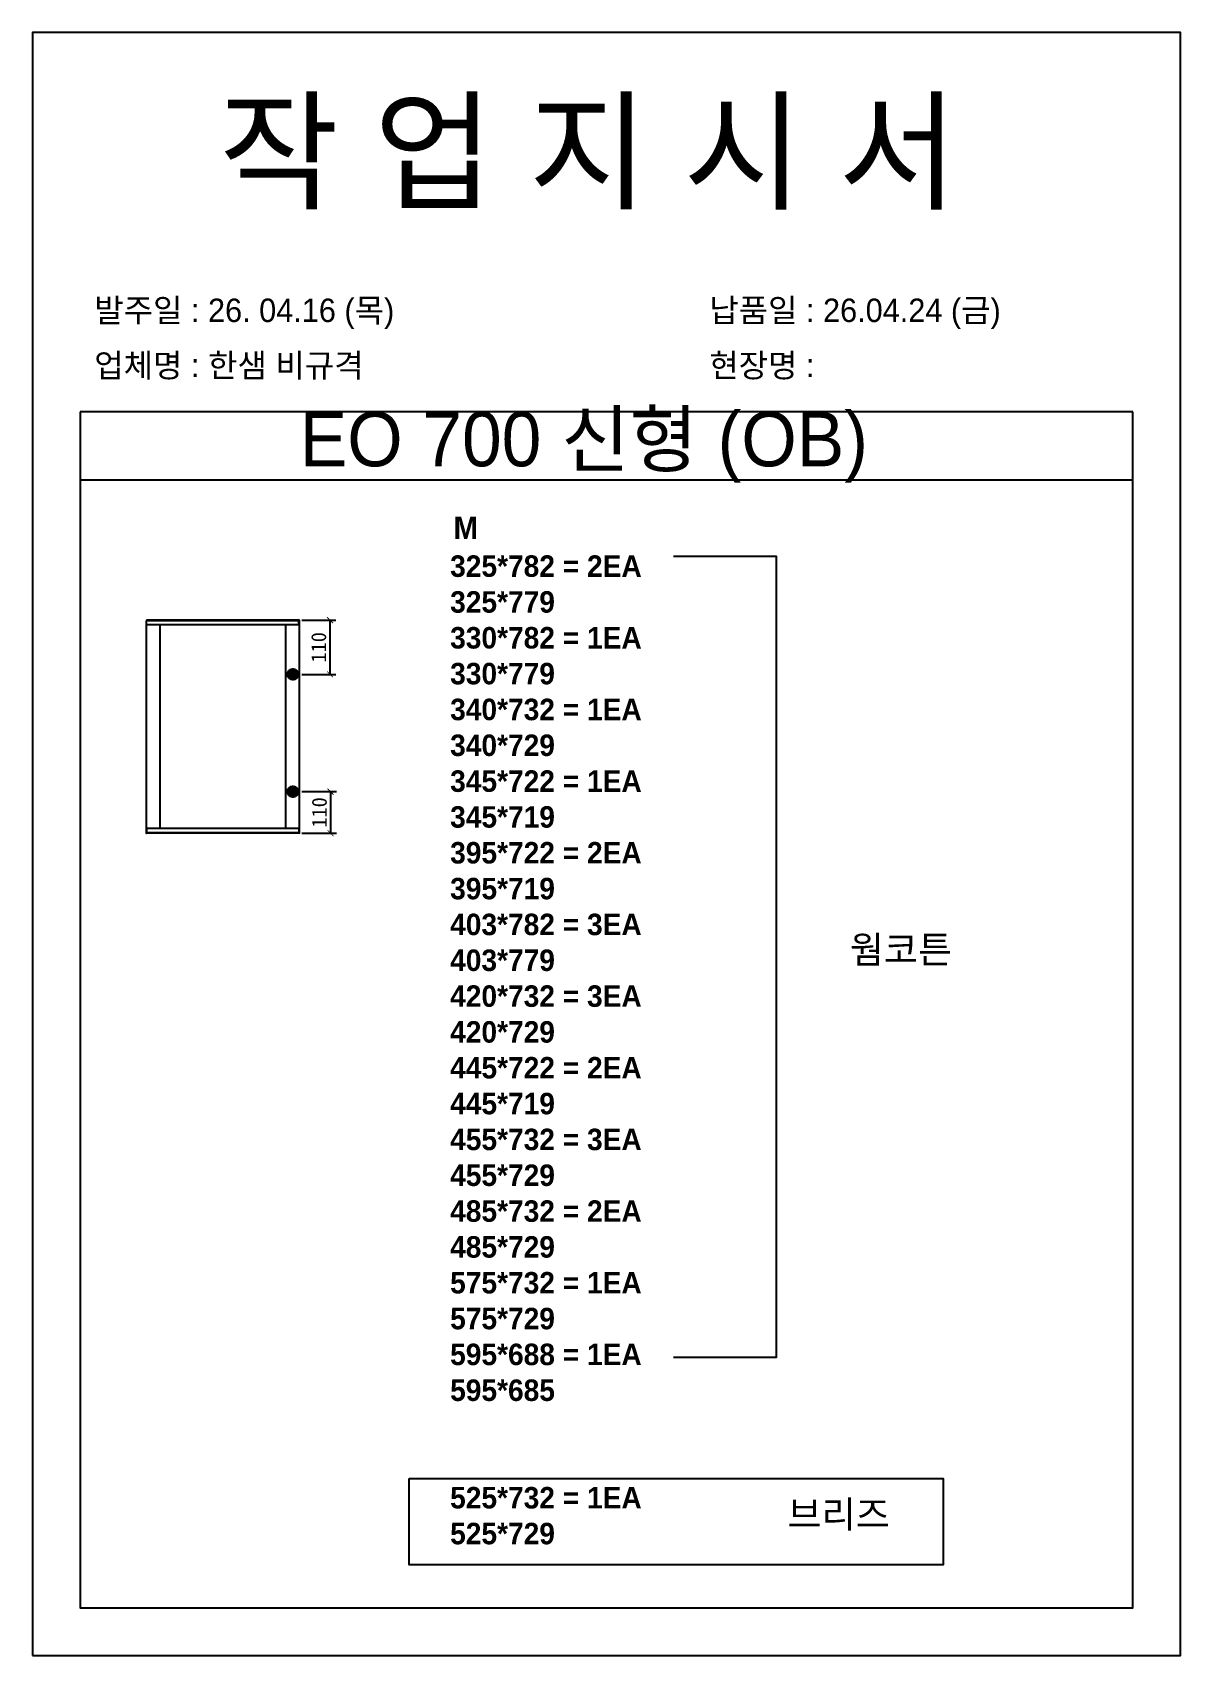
# Model space of a CAD drawing. Header units: millimetres. Extents: x -44117 to 256353, y -2095463 to 65325.
# Drawn here: x 113136 to 115059, y -876948 to -874228 of the extents above; entities that cross this region are included whole.
import ezdxf

# ---------------------------------------------------------------- set-up
doc = ezdxf.new("R2010")
doc.units = ezdxf.units.MM
doc.header["$LTSCALE"] = 10
doc.layers.add('Layer1', color=7, linetype='Continuous', lineweight=70)
doc.styles.add('MtX_Gulim', font='')
doc.styles.get('MtX_Gulim').set_extended_font_data('Gulim', bold=True)
doc.dimstyles.new('ISO-25', dxfattribs={"dimtxt": 2.5, "dimasz": 2.5, "dimexe": 1, "dimexo": 1, "dimtad": 1, "dimtxsty": 'Standard', "dimblk": 'ARCHTICK', "dimcen": 2.5, "dimadec": 0, "dimazin": 0, "dimtfac": 1, "dimtmove": 0, "dimatfit": 3, "dimfxl": 0, "dimarcsym": 0})

msp = doc.modelspace()

# ---------------------------------------------------------------- texts
at = {"linetype": 'Continuous', "style": 'MtX_Gulim'}
msp.add_text('M', height=37.49849, dxfattribs=at).set_placement((113841.38557, -875077.02434))
at = {"attachment_point": 1}
for s, width, gutter_width, heights, insert, char_height in [('{\\fGulim|b0|i0|c129|p50;작 업 지 시 서}', 3786.0728481, 14.30944, [-178.40505], (113448.36843, -874347.3638), 160.2657825), ('\\pt11;{\\fGulim|b0|i0|c129|p50;발주일 : 26. 04.16 (목)}', 3786.0728481, 14.30944, [39.49878], (113239.52555, -874674.10751), 39.2651167), ('{\\fGulim|b0|i0|c129|p50;납품일 : 26.04.24 (금)}', 3786.0728481, 14.30944, [40.16974], (114269.78037, -874674.10751), 39.2651167), ('{\\fGulim|b0|i0|c129|p50;업체명 : 한샘 비규격}', 3786.0728481, 14.30944, [41.34032], (113239.52555, -874766.43912), 39.2651167), ('{\\fGulim|b0|i0|c129|p50;현장명 :}', 3786.0728481, 14.30944, [45.21037], (114269.78037, -874766.43912), 39.2651167), ('{\\fGulim|b0|i0|c129|p50;EO 700 신형 (OB)}', 2155.3243433, 8.14604, [-114.80382], (113583.75209, -874863.94458), 91.2356303), ('{\\f굴림|b1|i0|c129|p50;325*782 = 2EA\\P\\C1;325*779\\P\\C256;330*782 = 1EA\\P\\C1;330*779\\P\\C256;340*732 = 1EA\\P\\C1;340*729\\P\\C256;345*722 = 1EA\\P\\C1;345*719\\P\\C256;395*722 = 2EA\\P\\C1;395*719\\P\\C256;403*782 = 3EA\\P\\C1;403*779\\P\\C256;420*732 = 3EA\\P\\C1;420*729\\P\\C256;445*722 = 2EA\\P\\C1;445*719\\P\\C256;455*732 = 3EA\\P\\C1;455*729\\P\\C256;485*732 = 2EA\\P\\C1;485*729\\P\\C256;575*732 = 1EA\\P\\C1;575*729\\P\\C256;595*688 = 1EA\\P\\C1;595*685\\P\\P\\P\\C256;525*732 = 1EA\\P\\C1;525*729}', 10891.9816234, 140.08053, [-1660.00197], (113835.71889, -875104.37593), 36.0207087), ('{\\f굴림|b1|i0|c129|p50;웜코튼}', 13746.5878503, 176.7933, [-49.06916], (114505.42427, -875742.32921), 45.4611341), ('{\\f굴림|b1|i0|c129|p50;브리즈}', 13746.5878503, 176.7933, [-50.51237], (114400.96147, -876688.63931), 45.4611341)]:
    msp.add_mtext_dynamic_manual_height_columns(s, width=width, gutter_width=gutter_width, heights=heights, dxfattribs=dict(at, insert=insert, char_height=char_height))

# ---------------------------------------------------------------- blocks, each defined once
blk = doc.blocks.new('_ArchTick')
at = {"color": 0, "linetype": 'ByBlock', "const_width": 0.15}
blk.add_lwpolyline([(-0.5, -0.5), (0.5, 0.5)], dxfattribs=at)
blk = doc.blocks.new('*D5660')
at = {"color": 0, "lineweight": -2}
for p, q in [((113587.3, -875213.2), (113644.5, -875213.2)), ((113634.5, -875303.8), (113634.5, -875213.2)), ((113587.3, -875303.8), (113644.5, -875303.8))]:
    blk.add_line(p, q, dxfattribs=at)
at = {"layer": 'Defpoints', "color": 0}
for p in [(113572.3, -875213.2), (113634.5, -875213.2), (113572.3, -875303.8)]:
    blk.add_point(p, dxfattribs=at)
at = {"color": 0, "lineweight": -2, "xscale": 10, "yscale": 10, "zscale": 10}
for p, rotation in [((113634.5, -875213.2), 90), ((113634.5, -875303.8), 270)]:
    blk.add_blockref('_ArchTick', p, dxfattribs=dict(at, rotation=rotation))
at = {"color": 0, "insert": (113615.7, -875258.5), "char_height": 25, "attachment_point": 5, "rotation": 90}
blk.add_mtext('110', dxfattribs=at)
blk = doc.blocks.new('*D5661')
at = {"color": 0, "lineweight": -2}
for p, q in [((113587.3, -875500.3), (113645.4, -875500.3)), ((113635.4, -875500.3), (113635.4, -875570)), ((113587.3, -875570), (113645.4, -875570))]:
    blk.add_line(p, q, dxfattribs=at)
at = {"layer": 'Defpoints', "color": 0}
for p in [(113572.3, -875500.3), (113572.3, -875570), (113635.4, -875570)]:
    blk.add_point(p, dxfattribs=at)
at = {"color": 0, "lineweight": -2, "xscale": 10, "yscale": 10, "zscale": 10}
for p, rotation in [((113635.4, -875500.3), 90), ((113635.4, -875570), 270)]:
    blk.add_blockref('_ArchTick', p, dxfattribs=dict(at, rotation=rotation))
at = {"color": 0, "insert": (113616.7, -875535.2), "char_height": 25, "attachment_point": 5, "rotation": 90}
blk.add_mtext('110', dxfattribs=at)

# ---------------------------------------------------------------- dimensions: what is measured, and where the dimension line sits
for base, p1, p2, picture, middle in [((113634.45005, -875213.24191), (113572.33071, -875303.83744), (113572.33071, -875213.24191), '*D5660', (113615.70005, -875258.53968)), ((113635.4436, -875570.0109), (113572.33071, -875500.31537), (113572.33071, -875570.0109), '*D5661', (113616.6936, -875535.16313))]:
    dim = msp.add_linear_dim(base=base, p1=p1, p2=p2, angle=90, text='110', dimstyle='ISO-25', override={"dimscale": 10, "dimasz": 1, "dimexo": 1.5, "dimtxsty": 'Standard'})
    dim.commit()
    dim.dimension.update_dxf_attribs({"geometry": picture, "text_midpoint": middle})

# ---------------------------------------------------------------- linework, layer by layer
for p, q in [((114979.12805, -874863.65682), (113216.20444, -874863.65682)), ((114979.12805, -874978.13238), (113216.20444, -874978.13238)), ((113326.55475, -875213.49821), (113326.55475, -875569.75459)), ((113583.41581, -875213.95955), (113326.55475, -875213.95955)), ((113583.41581, -875220.9309), (113326.55475, -875220.9309)), ((113583.15951, -875213.24191), (113326.81105, -875213.24191)), ((113349.36541, -875220.4183), (113349.36541, -875562.32191)), ((113560.34885, -875562.32191), (113560.34885, -875220.9309)), ((113582.13431, -875220.9309), (113582.13431, -875213.24191)), ((113583.41581, -875569.75459), (113583.41581, -875213.49821)), ((113583.41581, -875562.32191), (113326.55475, -875562.32191)), ((113583.41581, -875569.29326), (113326.55475, -875569.29326)), ((113583.15951, -875570.0109), (113326.81105, -875570.0109)), ((113327.83625, -875570.0109), (113327.83625, -875562.32191)), ((113582.13431, -875562.32191), (113582.13431, -875570.0109))]:
    msp.add_line(p, q)
for points in [[(113136.07155, -876948.06246), (115059.26094, -876948.06246), (115059.26094, -874228.12318), (113136.07155, -874228.12318)], [(113767.35182, -876651.44658), (114661.43052, -876651.44658), (114661.43052, -876795.85104), (113767.35182, -876795.85104)]]:
    msp.add_lwpolyline(points, close=True)
for points in [[(113216.20444, -874863.65682), (113216.20444, -876867.92957), (114979.12805, -876867.92957), (114979.12805, -874863.65682)], [(114209.78252, -875106.01158), (114381.8389, -875106.01158), (114381.8389, -876448.66584), (114209.78252, -876448.66584)]]:
    msp.add_lwpolyline(points)
for centre, start, end in [((113583.15951, -875213.49821), 0, 90), ((113326.81105, -875569.7546), 180, 270), ((113583.15951, -875569.7546), 270, 0)]:
    msp.add_arc(centre, 0.2563, start, end)
at = {"layer": 'Layer1'}
for p, q in [((113572.33071, -875294.39123), (113572.33071, -875313.28365)), ((113572.33071, -875509.76158), (113572.33071, -875490.86916))]:
    msp.add_line(p, q, dxfattribs=at)
for points in [[(113581.77692, -875303.83744), (113562.8845, -875303.83744)], [(113581.77692, -875500.31537), (113562.8845, -875500.31537)]]:
    msp.add_lwpolyline(points, close=True, dxfattribs=at)
for centre in [(113572.33071, -875303.83744), (113572.33071, -875500.31537)]:
    msp.add_circle(centre, 6.29747, dxfattribs=at)

msp.set_redraw_order([(e.dxf.handle, doc.entitydb.next_handle()) for e in msp.query("TEXT MTEXT ATTDEF DIMENSION ARC_DIMENSION")])  # texts and dimensions are drawn at this point

doc.saveas('drawing.dxf')
